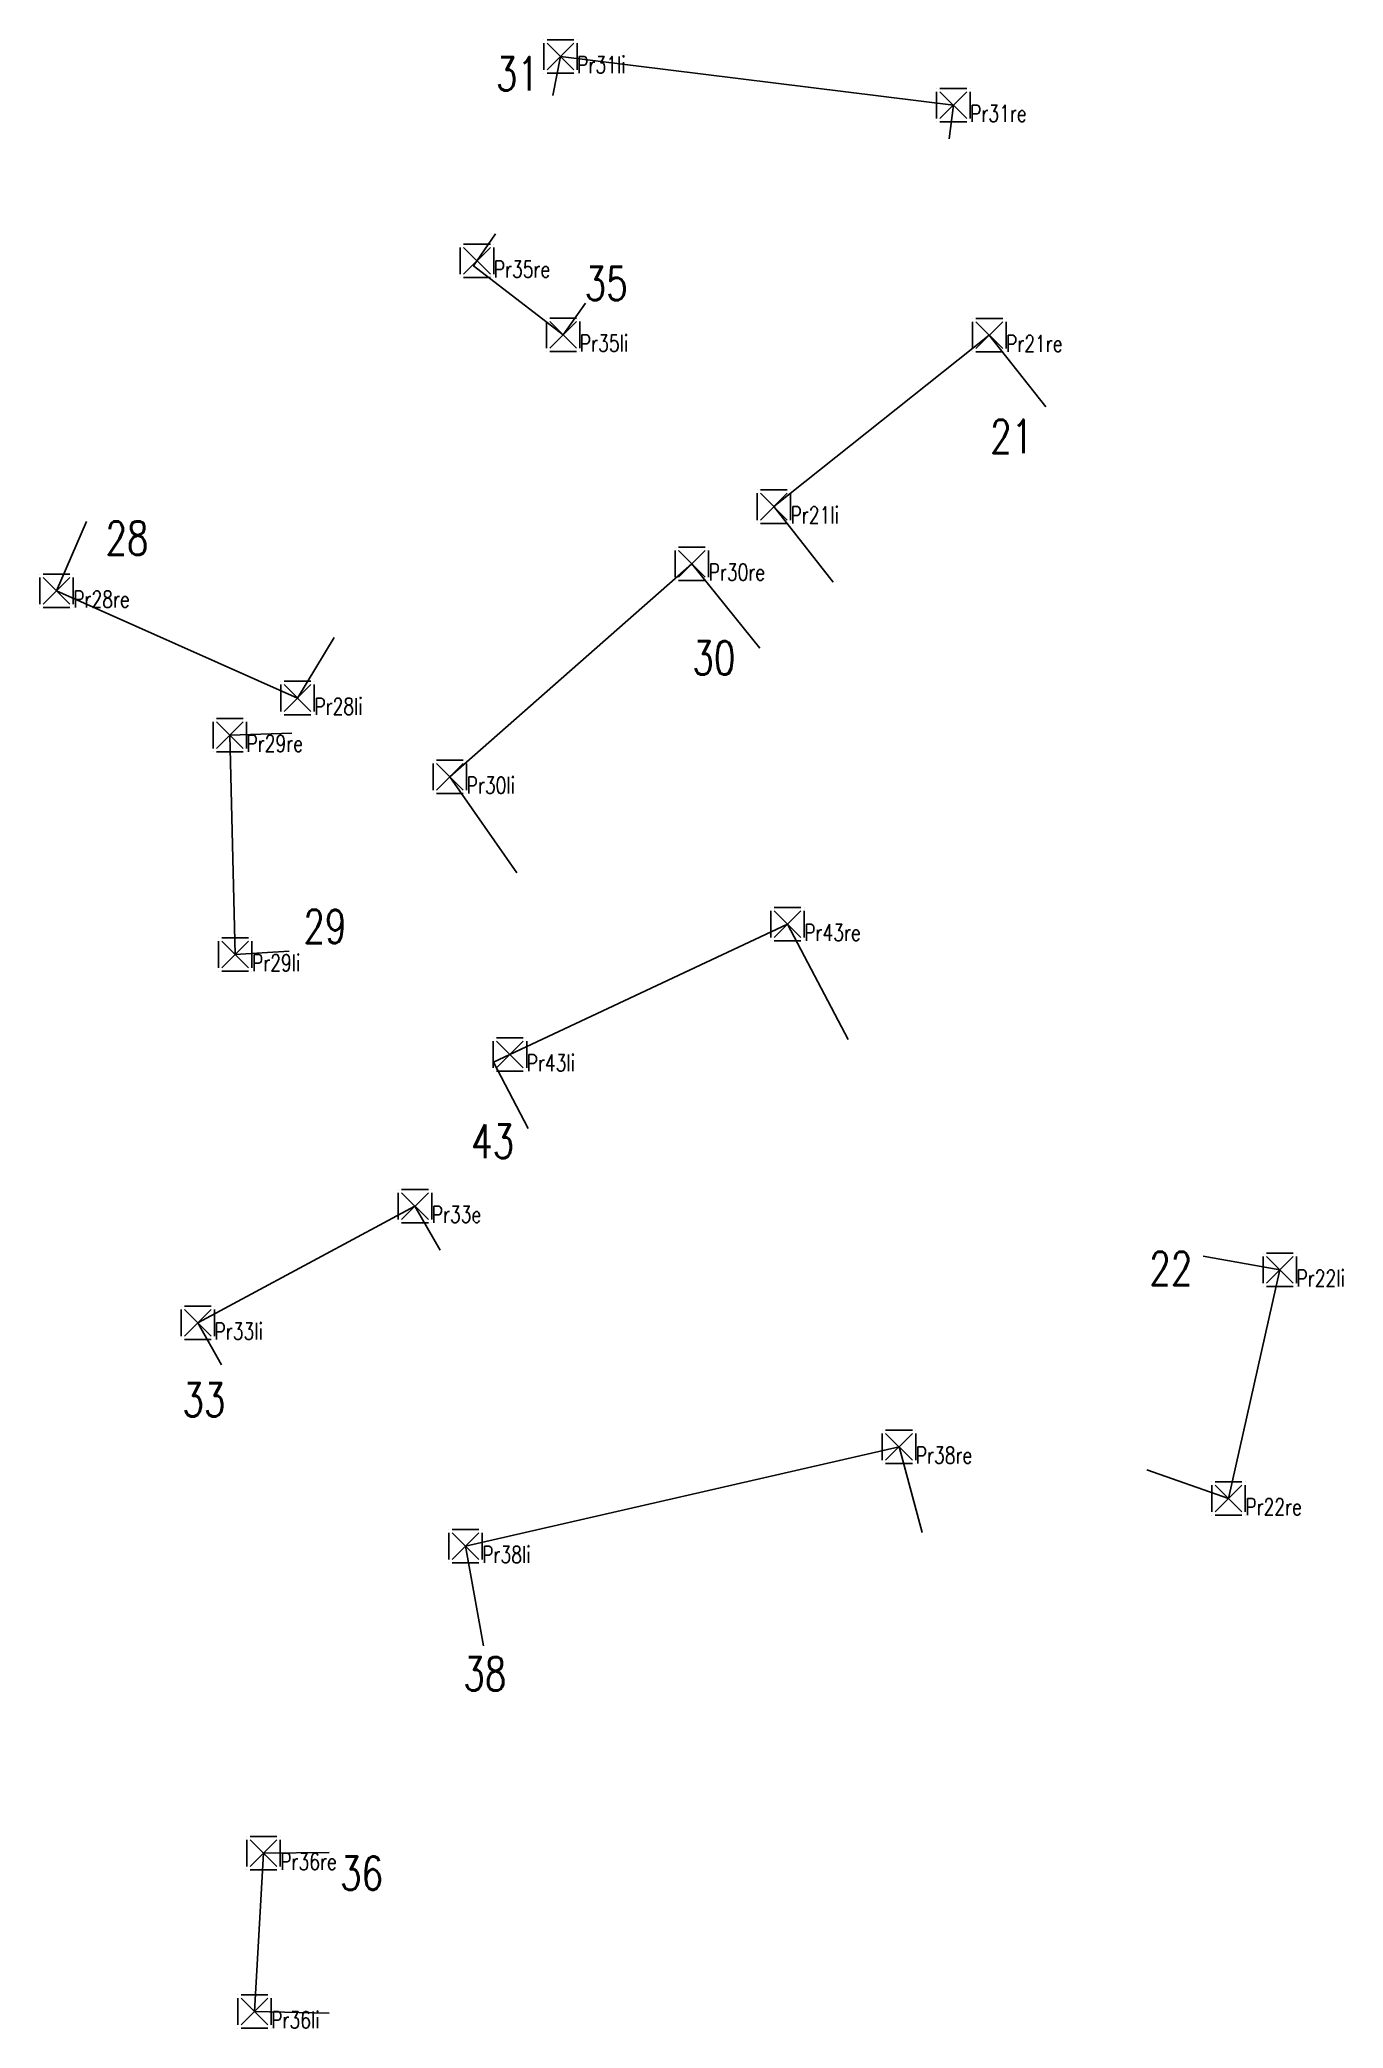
# Model space of a CAD drawing. Header units: metres. Extents: x 4462695 to 4462796, y 5794005 to 5794153.
# Drawn here: x 4462779.68 to 4462787.48, y 5794115.24 to 5794127.13 of the extents above; entities that cross this region are included whole.
import ezdxf

# ---------------------------------------------------------------- set-up
doc = ezdxf.new("R2010")
doc.units = ezdxf.units.M
doc.layers.add('Profile', color=5, linetype='Continuous')
doc.layers.add('Profile Passpunkte', color=5, linetype='Continuous')
doc.styles.add('ROMANS', font='ROMANS.shx', dxfattribs={"width": 0.75})

msp = doc.modelspace()

# ---------------------------------------------------------------- texts
at = {"layer": 'Profile', "style": 'ROMANS', "width": 0.75}
for s, p in [('31', (4462782.408, 5794126.83, -0.008)), ('35', (4462782.939, 5794125.576, -0.008)), ('21', (4462785.364, 5794124.661, -0.008)), ('28', (4462780.073, 5794124.053, -0.008)), ('30', (4462783.583, 5794123.336, -0.008)), ('29', (4462781.257, 5794121.73, -0.008)), ('43', (4462782.26, 5794120.444, -0.008)), ('22', (4462786.316, 5794119.684, -0.008)), ('33', (4462780.533, 5794118.898, -0.008)), ('38', (4462782.213, 5794117.259, -0.008)), ('36', (4462781.476, 5794116.066, -0.008))]:
    msp.add_text(s, height=0.2, dxfattribs=at).set_placement(p)

# ---------------------------------------------------------------- blocks, each defined once
blk = doc.blocks.new('CONTROL')
for p, q in [((-0.1, 0.1, 0.1), (-0.1, 0.1, -0.1)), ((-0.1, -0.08, -0.1), (-0.1, 0.08, -0.1)), ((-0.1, -0.08, 0.1), (-0.1, 0.08, 0.1)), ((0.08, 0.1, 0.1), (-0.08, 0.1, 0.1)), ((-0.08, 0.1, -0.1), (0.08, 0.1, -0.1)), ((0.08, -0.08, 0.08), (-0.08, 0.08, -0.08)), ((-0.08, -0.08, -0.08), (0.08, 0.08, 0.08)), ((-0.08, 0.08, 0.08), (0.08, -0.08, -0.08)), ((0.08, 0.08, -0.08), (-0.08, -0.08, 0.08)), ((0.1, 0.1, -0.1), (0.1, 0.1, 0.1)), ((0.1, -0.08, -0.1), (0.1, 0.08, -0.1)), ((0.1, -0.08, 0.1), (0.1, 0.08, 0.1)), ((-0.1, -0.1, 0.1), (-0.1, -0.1, -0.1)), ((0.08, -0.1, 0.1), (-0.08, -0.1, 0.1)), ((-0.08, -0.1, -0.1), (0.08, -0.1, -0.1)), ((0.1, -0.1, -0.1), (0.1, -0.1, 0.1))]:
    blk.add_line(p, q)
at = {"style": 'ROMANS', "width": 0.75}
blk.add_attdef('NUMMER', (0.1, -0.1), '', height=0.1, dxfattribs=at)

# ---------------------------------------------------------------- linework, layer by layer
at = {"layer": 'Profile'}
for points in [[(4462782.748, 5794126.801, 51.235), (4462782.794, 5794127.034, 51.235), (4462785.144, 5794126.743, 51.167), (4462785.118, 5794126.541, 51.16)], [(4462782.944, 5794125.558, 51.14), (4462782.81, 5794125.368, 51.129), (4462782.274, 5794125.781, 51.166), (4462782.405, 5794125.973, 51.182)], [(4462784.426, 5794123.89, 51.084), (4462784.07, 5794124.341, 51.072), (4462785.359, 5794125.366, 51.093), (4462785.697, 5794124.938, 51.097)], [(4462781.44, 5794123.558, 51.115), (4462781.222, 5794123.196, 51.137), (4462779.78, 5794123.837, 51.195), (4462779.96, 5794124.252, 51.21)], [(4462782.533, 5794122.15, 51.075), (4462782.133, 5794122.724, 51.101), (4462783.58, 5794123.999, 51.076), (4462783.987, 5794123.495, 51.051)], [(4462781.172, 5794121.681, 51.106), (4462780.849, 5794121.662, 51.099), (4462780.816, 5794122.974, 51.117), (4462781.187, 5794122.985, 51.128)], [(4462782.601, 5794120.621, 51.061), (4462782.394, 5794121.017, 51.055), (4462784.152, 5794121.843, 51.025), (4462784.515, 5794121.153, 51.039)], [(4462780.767, 5794119.208, 51.133), (4462780.625, 5794119.458, 51.128), (4462781.924, 5794120.157, 51.133), (4462782.075, 5794119.893, 51.12)], [(4462786.638, 5794119.858, 51.01), (4462787.096, 5794119.775, 50.995), (4462786.79, 5794118.408, 50.986), (4462786.301, 5794118.58, 51.005)], [(4462782.334, 5794117.526, 51.057), (4462782.226, 5794118.122, 51.115), (4462784.819, 5794118.716, 51.016), (4462784.958, 5794118.204, 51.035)], [(4462781.41, 5794116.29, 51.12), (4462781.018, 5794116.286, 51.114), (4462780.964, 5794115.339, 51.094), (4462781.411, 5794115.328, 51.095)]]:
    msp.add_polyline3d(points, dxfattribs=at)

# ---------------------------------------------------------------- block references
at = {"layer": 'Profile Passpunkte', "color": 1}
for p, values in [((4462782.794, 5794127.034, 51.235), {'NUMMER': 'Pr31li'}), ((4462785.144, 5794126.743, 51.167), {'NUMMER': 'Pr31re'}), ((4462782.295, 5794125.811, 51.169), {'NUMMER': 'Pr35re'}), ((4462782.81, 5794125.368, 51.129), {'NUMMER': 'Pr35li'}), ((4462785.359, 5794125.366, 51.093), {'NUMMER': 'Pr21re'}), ((4462784.07, 5794124.341, 51.072), {'NUMMER': 'Pr21li'}), ((4462783.58, 5794123.999, 51.076), {'NUMMER': 'Pr30re'}), ((4462779.78, 5794123.837, 51.195), {'NUMMER': 'Pr28re'}), ((4462781.222, 5794123.196, 51.137), {'NUMMER': 'Pr28li'}), ((4462780.816, 5794122.974, 51.117), {'NUMMER': 'Pr29re'}), ((4462782.133, 5794122.724, 51.101), {'NUMMER': 'Pr30li'}), ((4462784.152, 5794121.843, 51.025), {'NUMMER': 'Pr43re'}), ((4462780.849, 5794121.662, 51.099), {'NUMMER': 'Pr29li'}), ((4462782.492, 5794121.063, 51.055), {'NUMMER': 'Pr43li'}), ((4462781.924, 5794120.157, 51.133), {'NUMMER': 'Pr33e'}), ((4462787.096, 5794119.775, 50.995), {'NUMMER': 'Pr22li'}), ((4462780.625, 5794119.458, 51.128), {'NUMMER': 'Pr33li'}), ((4462784.819, 5794118.716, 51.016), {'NUMMER': 'Pr38re'}), ((4462786.79, 5794118.408, 50.986), {'NUMMER': 'Pr22re'}), ((4462782.226, 5794118.122, 51.115), {'NUMMER': 'Pr38li'}), ((4462781.018, 5794116.286, 51.114), {'NUMMER': 'Pr36re'}), ((4462780.964, 5794115.339, 51.094), {'NUMMER': 'Pr36li'})]:
    msp.add_blockref('CONTROL', p, dxfattribs=at).add_auto_attribs(values)

msp.set_redraw_order([(e.dxf.handle, doc.entitydb.next_handle()) for e in msp.query("TEXT MTEXT ATTDEF DIMENSION ARC_DIMENSION")])  # texts and dimensions are drawn at this point

doc.saveas('drawing.dxf')
